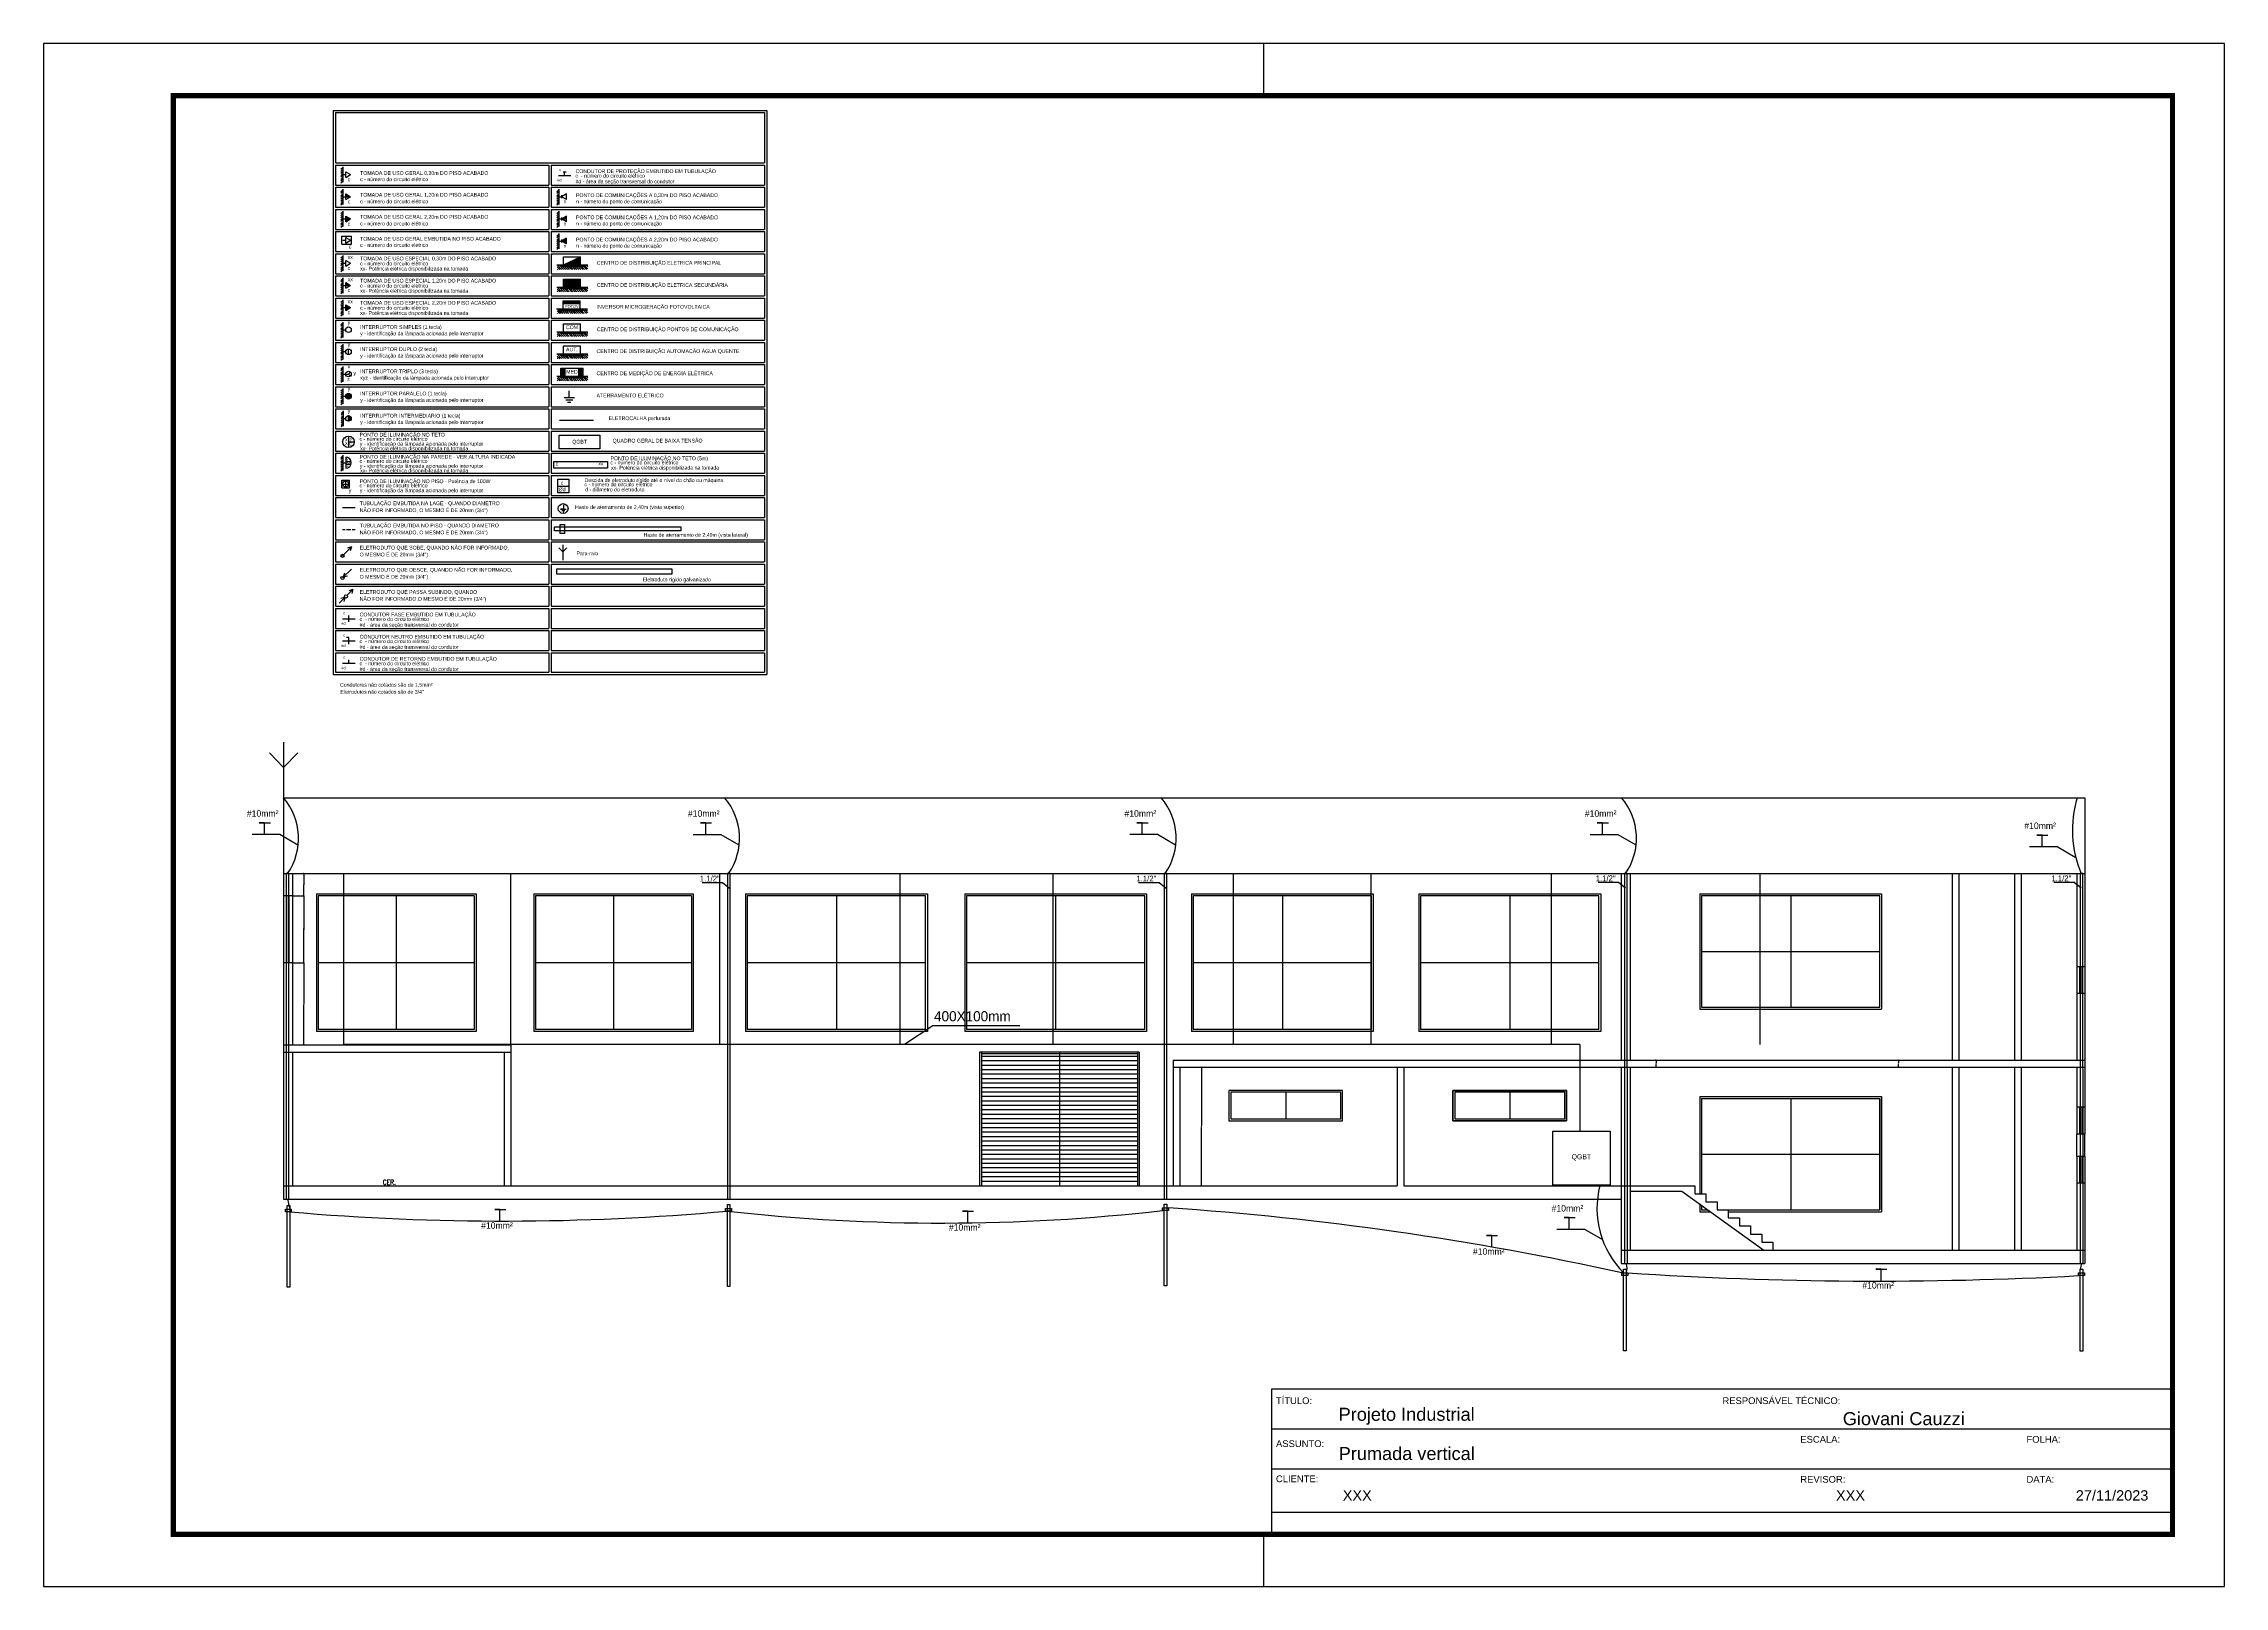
# Model space of a CAD drawing. Extents: x -4780 to 4154, y -1673 to 3208.
# Drawn here: x -399.5 to 20.5, y -488.6 to -191.6 of the extents above; entities that cross this region are included whole.
import ezdxf

# ---------------------------------------------------------------- set-up
doc = ezdxf.new("R2010")
doc.units = 0
doc.header["$MEASUREMENT"] = 0
doc.header["$PDMODE"] = 34
for name, color, linetype in [('ARQ-FOLHA', 7, 'Continuous'), ('COTAS', 5, 'Continuous'), ('eletrico', 3, 'Continuous'), ('ELETROCALHAS', 3, 'TRACKS'), ('ELÉTRICO', 3, 'Continuous'), ('PENA01', 1, 'Continuous'), ('PENA02', 2, 'Continuous'), ('pena06', 4, 'Continuous')]:
    doc.layers.add(name, color=color, linetype=linetype)
doc.layers.add('TEXTO', color=5, linetype='Continuous', lineweight=9)
doc.styles.add('ARIAL', font='txt', dxfattribs={"height": 0.35277})
doc.styles.add('PADRÃO', font='', dxfattribs={"height": 0.2})
doc.styles.add('REGUA80', font='GOTHIC.TTF')
doc.styles.add('ROMANS', font='romand.shx', dxfattribs={"width": 0.8})
doc.styles.add('STYLE1', font='romand.shx', dxfattribs={"width": 0.8})
doc.styles.get('PADRÃO').set_extended_font_data('AvantGarde Bk BT')
doc.linetypes.add('TRACKS', pattern='A,0.15,[130,ltypeshp.shx,S=0.25,R=0,X=0,Y=0],0.15', length=0.3)
doc.dimstyles.new('CORTE100', dxfattribs={"dimtxt": 0.1, "dimasz": 0.04, "dimexe": 0.08, "dimexo": 0.02, "dimgap": 0.05, "dimtad": 0, "dimzin": 4, "dimdsep": 46, "dimtxsty": 'ROMANS', "dimblk1": 'DOT', "dimblk2": 'DOT', "dimsah": 1, "dimcen": 0.09, "dimclrd": 30, "dimclre": 30, "dimclrt": 5, "dimadec": 0, "dimazin": 0, "dimtfac": 1, "dimtofl": 0, "dimtmove": 2, "dimatfit": 3, "dimldrblk": 'DOT', "dimfxl": 1, "dimtolj": 1, "dimtzin": 0, "dimarcsym": 0})

# ---------------------------------------------------------------- blocks, each defined once
blk = doc.blocks.new('DOT')
at = {"layer": 'PENA01', "color": 0, "linetype": 'ByBlock'}
blk.add_line((-0.5, 0), (-1, 0), dxfattribs=at)
at = {"layer": 'PENA01', "color": 0, "linetype": 'ByBlock', "const_width": 0.5}
blk.add_lwpolyline([(-0.25, 0, 1), (0.25, 0, 1)], format="xyb", close=True, dxfattribs=at)
blk = doc.blocks.new('*D529')
at = {"layer": 'COTAS', "color": 30, "linetype": 'Continuous', "lineweight": -2, "transparency": 16777216}
for p, q in [((-42.26, -387.25), (-42.32, -387.25)), ((-42.26, -388.62), (-42.32, -388.62)), ((-42.24, -387.29), (-42.24, -387.77)), ((-42.24, -388.58), (-42.24, -388.1))]:
    blk.add_line(p, q, dxfattribs=at)
at = {"layer": 'DEFPOINTS', "color": 0, "linetype": 'Continuous', "transparency": 16777216}
for p in [(-42.24, -387.25), (-42.24, -387.25), (-42.24, -388.62)]:
    blk.add_point(p, dxfattribs=at)
at = {"layer": 'COTAS', "color": 30, "linetype": 'Continuous', "lineweight": -2, "transparency": 16777216, "xscale": 0.04, "yscale": 0.04, "zscale": 0.04}
for p, rotation in [((-42.24, -387.25), 90), ((-42.24, -388.62), 270)]:
    blk.add_blockref('DOT', p, dxfattribs=dict(at, rotation=rotation))
at = {"layer": 'COTAS', "color": 5, "linetype": 'Continuous', "transparency": 16777216, "insert": (-42.24, -387.94), "char_height": 0.1, "attachment_point": 5, "rotation": 90, "style": 'ROMANS'}
blk.add_mtext('\\A1;1.37', dxfattribs=at)
blk = doc.blocks.new('*D533')
at = {"layer": 'COTAS', "color": 30, "linetype": 'Continuous', "lineweight": -2, "transparency": 16777216}
for p, q in [((-88.93, -387.25), (-88.99, -387.25)), ((-88.93, -388.62), (-88.99, -388.62)), ((-88.91, -387.29), (-88.91, -387.77)), ((-88.91, -388.58), (-88.91, -388.1))]:
    blk.add_line(p, q, dxfattribs=at)
at = {"layer": 'DEFPOINTS', "color": 0, "linetype": 'Continuous', "transparency": 16777216}
for p in [(-88.91, -387.25), (-88.91, -387.25), (-88.91, -388.62)]:
    blk.add_point(p, dxfattribs=at)
at = {"layer": 'COTAS', "color": 30, "linetype": 'Continuous', "lineweight": -2, "transparency": 16777216, "xscale": 0.04, "yscale": 0.04, "zscale": 0.04}
for p, rotation in [((-88.91, -387.25), 90), ((-88.91, -388.62), 270)]:
    blk.add_blockref('DOT', p, dxfattribs=dict(at, rotation=rotation))
at = {"layer": 'COTAS', "color": 5, "linetype": 'Continuous', "transparency": 16777216, "insert": (-88.91, -387.94), "char_height": 0.1, "attachment_point": 5, "rotation": 90, "style": 'ROMANS'}
blk.add_mtext('\\A1;1.37', dxfattribs=at)
blk = doc.blocks.new('*D543')
at = {"layer": 'COTAS', "color": 30, "linetype": 'Continuous', "lineweight": -2, "transparency": 16777216}
for p, q in [((-176.51, -388.62), (-176.57, -388.62)), ((-176.49, -388.66), (-176.49, -399.83)), ((-176.49, -411.43), (-176.49, -400.26)), ((-176.51, -411.47), (-176.57, -411.47))]:
    blk.add_line(p, q, dxfattribs=at)
at = {"layer": 'DEFPOINTS', "color": 0, "linetype": 'Continuous', "transparency": 16777216}
for p in [(-176.49, -388.62), (-176.49, -411.47), (-176.49, -411.47)]:
    blk.add_point(p, dxfattribs=at)
at = {"layer": 'COTAS', "color": 30, "linetype": 'Continuous', "lineweight": -2, "transparency": 16777216, "xscale": 0.04, "yscale": 0.04, "zscale": 0.04}
for p, rotation in [((-176.49, -388.62), 90), ((-176.49, -411.47), 270)]:
    blk.add_blockref('DOT', p, dxfattribs=dict(at, rotation=rotation))
at = {"layer": 'COTAS', "color": 5, "linetype": 'Continuous', "transparency": 16777216, "insert": (-176.49, -400.04), "char_height": 0.1, "attachment_point": 5, "rotation": 90, "style": 'ROMANS'}
blk.add_mtext('\\A1;22.84', dxfattribs=at)
blk = doc.blocks.new('*D510')
at = {"layer": 'COTAS', "color": 30, "linetype": 'Continuous', "lineweight": -2, "transparency": 16777216}
for p, q in [((-351.52, -368.53), (-349.25, -368.53)), ((-349.33, -368.57), (-349.33, -376.22)), ((-349.33, -384.29), (-349.33, -376.63)), ((-351.52, -384.33), (-349.25, -384.33))]:
    blk.add_line(p, q, dxfattribs=at)
at = {"layer": 'DEFPOINTS', "color": 0, "linetype": 'Continuous', "transparency": 16777216}
for p in [(-351.54, -368.53), (-351.54, -384.33), (-349.33, -384.33)]:
    blk.add_point(p, dxfattribs=at)
at = {"layer": 'COTAS', "color": 30, "linetype": 'Continuous', "lineweight": -2, "transparency": 16777216, "xscale": 0.04, "yscale": 0.04, "zscale": 0.04}
for p, rotation in [((-349.33, -368.53), 90), ((-349.33, -384.33), 270)]:
    blk.add_blockref('DOT', p, dxfattribs=dict(at, rotation=rotation))
at = {"layer": 'COTAS', "color": 5, "linetype": 'Continuous', "transparency": 16777216, "insert": (-349.33, -376.43), "char_height": 0.1, "attachment_point": 5, "rotation": 90, "style": 'ROMANS'}
blk.add_mtext('\\A1;15.80', dxfattribs=at)
blk = doc.blocks.new('*D511')
at = {"layer": 'COTAS', "color": 30, "linetype": 'Continuous', "lineweight": -2, "transparency": 16777216}
for p, q in [((-351.52, -355.65), (-349.25, -355.65)), ((-349.33, -355.69), (-349.33, -361.88)), ((-349.33, -368.49), (-349.33, -362.29)), ((-351.52, -368.53), (-349.25, -368.53))]:
    blk.add_line(p, q, dxfattribs=at)
at = {"layer": 'DEFPOINTS', "color": 0, "linetype": 'Continuous', "transparency": 16777216}
for p in [(-351.54, -355.65), (-351.54, -368.53), (-349.33, -368.53)]:
    blk.add_point(p, dxfattribs=at)
at = {"layer": 'COTAS', "color": 30, "linetype": 'Continuous', "lineweight": -2, "transparency": 16777216, "xscale": 0.04, "yscale": 0.04, "zscale": 0.04}
for p, rotation in [((-349.33, -355.65), 90), ((-349.33, -368.53), 270)]:
    blk.add_blockref('DOT', p, dxfattribs=dict(at, rotation=rotation))
at = {"layer": 'COTAS', "color": 5, "linetype": 'Continuous', "transparency": 16777216, "insert": (-349.33, -362.09), "char_height": 0.1, "attachment_point": 5, "rotation": 90, "style": 'ROMANS'}
blk.add_mtext('\\A1;12.88', dxfattribs=at)
blk = doc.blocks.new('*D512')
at = {"layer": 'COTAS', "color": 30, "linetype": 'Continuous', "lineweight": -2, "transparency": 16777216}
for p, q in [((-349.35, -351.35), (-349.41, -351.35)), ((-349.33, -351.39), (-349.33, -353.33)), ((-349.35, -355.65), (-349.41, -355.65)), ((-349.33, -355.61), (-349.33, -353.67))]:
    blk.add_line(p, q, dxfattribs=at)
at = {"layer": 'DEFPOINTS', "color": 0, "linetype": 'Continuous', "transparency": 16777216}
for p in [(-349.33, -351.35), (-349.33, -351.35), (-349.33, -355.65)]:
    blk.add_point(p, dxfattribs=at)
at = {"layer": 'COTAS', "color": 30, "linetype": 'Continuous', "lineweight": -2, "transparency": 16777216, "xscale": 0.04, "yscale": 0.04, "zscale": 0.04}
for p, rotation in [((-349.33, -351.35), 90), ((-349.33, -355.65), 270)]:
    blk.add_blockref('DOT', p, dxfattribs=dict(at, rotation=rotation))
at = {"layer": 'COTAS', "color": 5, "linetype": 'Continuous', "transparency": 16777216, "insert": (-349.33, -353.5), "char_height": 0.1, "attachment_point": 5, "rotation": 90, "style": 'ROMANS'}
blk.add_mtext('\\A1;4.29', dxfattribs=at)
blk = doc.blocks.new('FOLHA A3')
at = {"layer": 'ARQ-FOLHA'}
for p, q in [((420, 0), (0, 0)), ((0, 0), (0, -297)), ((235, -10), (235, 0)), ((420, -297), (420, 0)), ((235, -297), (235, -287)), ((0, -297), (420, -297))]:
    blk.add_line(p, q, dxfattribs=at)
at = {"layer": 'ARQ-FOLHA', "const_width": 1}
blk.add_lwpolyline([(410, -10), (25, -10), (25, -287), (410, -287), (410, -10)], dxfattribs=at)
blk = doc.blocks.new('folha Legenda')
at = {"layer": 'eletrico'}
for p, q in [((2333.451, 933.488), (2333.451, 910.966)), ((2333.451, 933.488), (2350.776, 933.488)), ((2333.538, 933.401), (2350.676, 933.401)), ((2333.538, 933.401), (2333.538, 931.393)), ((2350.676, 933.401), (2350.676, 931.393)), ((2350.776, 933.488), (2350.776, 910.966)), ((2333.538, 931.393), (2350.676, 931.393)), ((2333.538, 931.307), (2333.538, 930.508)), ((2333.538, 931.307), (2342.061, 931.307)), ((2342.061, 931.307), (2342.061, 930.508)), ((2342.161, 931.307), (2350.676, 931.307)), ((2342.161, 931.307), (2342.161, 930.508)), ((2350.676, 931.307), (2350.676, 930.508)), ((2333.538, 930.508), (2342.061, 930.508)), ((2333.538, 930.422), (2342.061, 930.422)), ((2333.538, 930.422), (2333.538, 929.623)), ((2342.061, 930.422), (2342.061, 929.623)), ((2342.161, 930.508), (2350.676, 930.508)), ((2342.161, 930.422), (2350.676, 930.422)), ((2342.161, 930.422), (2342.161, 929.623)), ((2350.676, 930.422), (2350.676, 929.623)), ((2333.538, 929.623), (2342.061, 929.623)), ((2333.538, 929.537), (2342.061, 929.537)), ((2333.538, 929.537), (2333.538, 928.738)), ((2342.061, 929.537), (2342.061, 928.738)), ((2342.161, 929.623), (2350.676, 929.623)), ((2342.161, 929.537), (2350.676, 929.537)), ((2342.161, 929.537), (2342.161, 928.738)), ((2350.676, 929.537), (2350.676, 928.738)), ((2333.538, 928.738), (2342.061, 928.738)), ((2333.538, 928.651), (2342.061, 928.651)), ((2333.538, 928.651), (2333.538, 927.853)), ((2342.061, 928.651), (2342.061, 927.853)), ((2342.161, 928.738), (2350.676, 928.738)), ((2342.161, 928.651), (2350.676, 928.651)), ((2342.161, 928.651), (2342.161, 927.853)), ((2350.676, 928.651), (2350.676, 927.853)), ((2333.538, 927.853), (2342.061, 927.853)), ((2342.161, 927.853), (2350.676, 927.853)), ((2333.538, 927.766), (2342.061, 927.766)), ((2333.538, 927.766), (2333.538, 926.967)), ((2333.538, 926.967), (2342.061, 926.967)), ((2342.061, 927.766), (2342.061, 926.967)), ((2342.161, 927.766), (2350.676, 927.766)), ((2342.161, 927.766), (2342.161, 926.967)), ((2342.161, 926.967), (2350.676, 926.967)), ((2350.676, 927.766), (2350.676, 926.967)), ((2333.538, 926.881), (2342.061, 926.881)), ((2333.538, 926.881), (2333.538, 926.082)), ((2333.538, 926.082), (2342.061, 926.082)), ((2342.061, 926.881), (2342.061, 926.082)), ((2342.161, 926.881), (2350.676, 926.881)), ((2342.161, 926.881), (2342.161, 926.082)), ((2342.161, 926.082), (2350.676, 926.082)), ((2350.676, 926.881), (2350.676, 926.082)), ((2333.538, 925.996), (2342.061, 925.996)), ((2333.538, 925.996), (2333.538, 925.197)), ((2333.538, 925.197), (2342.061, 925.197)), ((2342.061, 925.996), (2342.061, 925.197)), ((2342.161, 925.996), (2350.676, 925.996)), ((2342.161, 925.996), (2342.161, 925.197)), ((2342.161, 925.197), (2350.676, 925.197)), ((2350.676, 925.996), (2350.676, 925.197)), ((2333.538, 925.111), (2342.061, 925.111)), ((2333.538, 925.111), (2333.538, 924.312)), ((2333.538, 924.312), (2342.061, 924.312)), ((2342.061, 925.111), (2342.061, 924.312)), ((2342.161, 925.111), (2350.676, 925.111)), ((2342.161, 925.111), (2342.161, 924.312)), ((2342.161, 924.312), (2350.676, 924.312)), ((2350.676, 925.111), (2350.676, 924.312)), ((2333.538, 924.226), (2342.061, 924.226)), ((2333.538, 924.226), (2333.538, 923.427)), ((2333.538, 923.427), (2342.061, 923.427)), ((2342.061, 924.226), (2342.061, 923.427)), ((2342.161, 924.226), (2350.676, 924.226)), ((2342.161, 924.226), (2342.161, 923.427)), ((2342.161, 923.427), (2350.676, 923.427)), ((2350.676, 924.226), (2350.676, 923.427)), ((2333.538, 923.341), (2342.061, 923.341)), ((2333.538, 923.341), (2333.538, 922.542)), ((2342.061, 923.341), (2342.061, 922.542)), ((2342.161, 923.341), (2350.676, 923.341)), ((2342.161, 923.341), (2342.161, 922.542)), ((2350.676, 923.341), (2350.676, 922.542)), ((2333.538, 922.542), (2342.061, 922.542)), ((2333.538, 922.455), (2342.061, 922.455)), ((2333.538, 922.455), (2333.538, 921.657)), ((2342.061, 922.455), (2342.061, 921.657)), ((2342.161, 922.542), (2350.676, 922.542)), ((2342.161, 922.455), (2350.676, 922.455)), ((2342.161, 922.455), (2342.161, 921.657)), ((2350.676, 922.455), (2350.676, 921.657)), ((2333.538, 921.657), (2342.061, 921.657)), ((2333.538, 921.57), (2342.061, 921.57)), ((2333.538, 921.57), (2333.538, 920.771)), ((2342.061, 921.57), (2342.061, 920.771)), ((2342.161, 921.657), (2350.676, 921.657)), ((2342.161, 921.57), (2350.676, 921.57)), ((2342.161, 921.57), (2342.161, 920.771)), ((2350.676, 921.57), (2350.676, 920.771)), ((2333.538, 920.771), (2342.061, 920.771)), ((2333.538, 920.685), (2342.061, 920.685)), ((2333.538, 920.685), (2333.538, 919.886)), ((2342.061, 920.685), (2342.061, 919.886)), ((2342.161, 920.771), (2350.676, 920.771)), ((2342.161, 920.685), (2350.676, 920.685)), ((2342.161, 920.685), (2342.161, 919.886)), ((2350.676, 920.685), (2350.676, 919.886)), ((2333.538, 919.886), (2342.061, 919.886)), ((2333.538, 919.8), (2342.061, 919.8)), ((2333.538, 919.8), (2333.538, 919.001)), ((2342.061, 919.8), (2342.061, 919.001)), ((2342.161, 919.886), (2350.676, 919.886)), ((2342.161, 919.8), (2350.676, 919.8)), ((2342.161, 919.8), (2342.161, 919.001)), ((2350.676, 919.8), (2350.676, 919.001)), ((2333.538, 919.001), (2342.061, 919.001)), ((2333.538, 918.915), (2342.061, 918.915)), ((2333.538, 918.915), (2333.538, 918.116)), ((2342.061, 918.915), (2342.061, 918.116)), ((2342.161, 919.001), (2350.676, 919.001)), ((2342.161, 918.915), (2350.676, 918.915)), ((2342.161, 918.915), (2342.161, 918.116)), ((2350.676, 918.915), (2350.676, 918.116)), ((2333.538, 918.116), (2342.061, 918.116)), ((2333.538, 918.03), (2342.061, 918.03)), ((2333.538, 918.03), (2333.538, 917.231)), ((2342.061, 918.03), (2342.061, 917.231)), ((2342.161, 918.116), (2350.676, 918.116)), ((2342.161, 918.03), (2350.676, 918.03)), ((2342.161, 918.03), (2342.161, 917.231)), ((2350.676, 918.03), (2350.676, 917.231)), ((2333.538, 917.231), (2342.061, 917.231)), ((2333.538, 917.144), (2342.061, 917.144)), ((2333.538, 917.144), (2333.538, 916.346)), ((2342.061, 917.144), (2342.061, 916.346)), ((2342.161, 917.231), (2350.676, 917.231)), ((2342.161, 917.144), (2350.676, 917.144)), ((2342.161, 917.144), (2342.161, 916.346)), ((2350.676, 917.144), (2350.676, 916.346)), ((2333.538, 916.346), (2342.061, 916.346)), ((2333.538, 916.259), (2342.061, 916.259)), ((2333.538, 916.259), (2333.538, 915.461)), ((2342.061, 916.259), (2342.061, 915.461)), ((2342.161, 916.346), (2350.676, 916.346)), ((2342.161, 916.259), (2350.676, 916.259)), ((2342.161, 916.259), (2342.161, 915.461)), ((2350.676, 916.259), (2350.676, 915.461)), ((2333.538, 915.461), (2342.061, 915.461)), ((2333.538, 915.374), (2342.061, 915.374)), ((2333.538, 915.374), (2333.538, 914.575)), ((2342.061, 915.374), (2342.061, 914.575)), ((2342.161, 915.461), (2350.676, 915.461)), ((2342.161, 915.374), (2350.676, 915.374)), ((2342.161, 915.374), (2342.161, 914.575)), ((2350.676, 915.374), (2350.676, 914.575)), ((2333.538, 914.575), (2342.061, 914.575)), ((2333.538, 914.489), (2342.061, 914.489)), ((2333.538, 914.489), (2333.538, 913.69)), ((2342.061, 914.489), (2342.061, 913.69)), ((2342.161, 914.575), (2350.676, 914.575)), ((2342.161, 914.489), (2350.676, 914.489)), ((2342.161, 914.489), (2342.161, 913.69)), ((2350.676, 914.489), (2350.676, 913.69)), ((2333.538, 913.69), (2342.061, 913.69)), ((2333.538, 913.604), (2342.061, 913.604)), ((2333.538, 913.604), (2333.538, 912.805)), ((2342.061, 913.604), (2342.061, 912.805)), ((2342.161, 913.69), (2350.676, 913.69)), ((2342.161, 913.604), (2350.676, 913.604)), ((2342.161, 913.604), (2342.161, 912.805)), ((2350.676, 913.604), (2350.676, 912.805)), ((2333.538, 912.805), (2342.061, 912.805)), ((2333.538, 912.719), (2342.061, 912.719)), ((2333.538, 912.719), (2333.538, 911.92)), ((2342.061, 912.719), (2342.061, 911.92)), ((2342.161, 912.805), (2350.676, 912.805)), ((2342.161, 912.719), (2350.676, 912.719)), ((2342.161, 912.719), (2342.161, 911.92)), ((2350.676, 912.719), (2350.676, 911.92)), ((2333.538, 911.92), (2342.061, 911.92)), ((2333.538, 911.834), (2342.061, 911.834)), ((2333.538, 911.834), (2333.538, 911.052)), ((2342.061, 911.834), (2342.061, 911.052)), ((2342.161, 911.92), (2350.676, 911.92)), ((2342.161, 911.834), (2342.161, 911.052)), ((2342.161, 911.834), (2350.676, 911.834)), ((2342.161, 911.834), (2342.161, 911.052)), ((2350.676, 911.834), (2350.676, 911.052)), ((2333.451, 910.966), (2350.776, 910.966)), ((2333.538, 911.052), (2342.061, 911.052)), ((2342.161, 911.052), (2350.676, 911.052))]:
    blk.add_line(p, q, dxfattribs=at)
blk = doc.blocks.new('parede')
at = {"layer": 'eletrico'}
for p, q in [((2333.834, 931.196), (2333.758, 931.127)), ((2333.834, 931.122), (2333.758, 931.052)), ((2333.834, 931.038), (2333.758, 930.968)), ((2333.834, 930.963), (2333.758, 930.894)), ((2333.834, 930.888), (2333.758, 930.819)), ((2333.834, 930.804), (2333.758, 930.735)), ((2333.834, 930.73), (2333.758, 930.66)), ((2333.834, 930.655), (2333.758, 930.585)), ((2333.834, 931.233), (2333.834, 930.622))]:
    blk.add_line(p, q, dxfattribs=at)
blk = doc.blocks.new('tomada 0.3m')
at = {"layer": 'eletrico'}
for p, q in [((2333.834, 930.928), (2333.947, 930.928)), ((2333.947, 930.815), (2333.947, 931.04)), ((2333.947, 931.04), (2334.141, 930.928)), ((2333.947, 930.815), (2334.141, 930.928))]:
    blk.add_line(p, q, dxfattribs=at)
blk = doc.blocks.new('tomada 1.2m')
at = {"layer": 'eletrico'}
h = blk.add_hatch(color=256, dxfattribs=at)
h.dxf.hatch_style = 1
h.paths.add_polyline_path([(2334.141, 930.043), (2333.947, 930.155), (2333.947, 930.043)])
for p, q in [((2333.834, 930.043), (2334.141, 930.043)), ((2333.947, 929.93), (2333.947, 930.155)), ((2333.947, 930.155), (2334.141, 930.043)), ((2333.947, 929.93), (2334.141, 930.043))]:
    blk.add_line(p, q, dxfattribs=at)
blk = doc.blocks.new('tomada 2.2m')
at = {"layer": 'eletrico'}
h = blk.add_hatch(color=256, dxfattribs=at)
h.dxf.hatch_style = 1
h.paths.add_polyline_path([(2333.947, 929.27), (2333.947, 929.045), (2334.141, 929.157)])
for p, q in [((2333.834, 929.157), (2333.947, 929.157)), ((2333.947, 929.045), (2333.947, 929.27)), ((2333.947, 929.27), (2334.141, 929.157)), ((2333.947, 929.045), (2334.141, 929.157))]:
    blk.add_line(p, q, dxfattribs=at)
blk = doc.blocks.new('interruptor simples')
at = {"layer": 'eletrico'}
blk.add_line((2333.834, 925.617), (2333.947, 925.617), dxfattribs=at)
blk.add_circle((2334.059, 925.617), 0.112, dxfattribs=at)
blk = doc.blocks.new('interruptor paralelo')
at = {"layer": 'eletrico'}
h = blk.add_hatch(color=256, dxfattribs=at)
h.dxf.hatch_style = 1
h.paths.add_polyline_path([(2334.171, 922.961, 1), (2333.947, 922.961, 1)])
blk.add_line((2333.834, 922.961), (2333.947, 922.961), dxfattribs=at)
blk.add_circle((2334.059, 922.961), 0.112, dxfattribs=at)
blk = doc.blocks.new('interruptor intermediario')
at = {"layer": 'eletrico'}
h = blk.add_hatch(color=256, dxfattribs=at)
h.dxf.hatch_style = 1
h.paths.add_polyline_path([(2334.059, 922.189), (2334.059, 921.964, 0.414214), (2334.171, 922.076, 0.414214)])
for p, q in [((2333.834, 922.076), (2333.947, 922.076)), ((2334.059, 921.964), (2334.059, 922.189))]:
    blk.add_line(p, q, dxfattribs=at)
blk.add_circle((2334.059, 922.076), 0.112, dxfattribs=at)
blk = doc.blocks.new('ponto de iluminação no teto')
at = {"layer": 'eletrico'}
for p, q in [((2334.059, 921.365), (2334.059, 920.915)), ((2334.059, 921.14), (2334.284, 921.14))]:
    blk.add_line(p, q, dxfattribs=at)
blk.add_circle((2334.059, 921.14), 0.225, dxfattribs=at)
blk = doc.blocks.new('ponto de iluminação na parede')
at = {"layer": 'eletrico'}
for p, q in [((2333.834, 920.306), (2333.947, 920.306)), ((2333.947, 920.531), (2333.947, 920.081)), ((2333.947, 920.36), (2334.165, 920.36)), ((2333.947, 920.245), (2334.163, 920.245))]:
    blk.add_line(p, q, dxfattribs=at)
blk.add_arc((2333.947, 920.306), 0.225, 270, 90, dxfattribs=at)
blk = doc.blocks.new('eletroduto que sobe')
at = {"layer": 'eletrico'}
for p, q in [((2333.819, 917.473), (2334.174, 917.828)), ((2334.174, 917.828), (2334.014, 917.785)), ((2334.174, 917.828), (2334.131, 917.668))]:
    blk.add_line(p, q, dxfattribs=at)
blk.add_circle((2333.819, 917.473), 0.0643, dxfattribs=at)
blk = doc.blocks.new('eletroduto que desce')
at = {"layer": 'eletrico'}
for p, q in [((2333.819, 916.588), (2334.174, 916.942)), ((2333.864, 916.633), (2333.907, 916.793)), ((2333.864, 916.633), (2334.024, 916.676))]:
    blk.add_line(p, q, dxfattribs=at)
blk.add_circle((2333.819, 916.588), 0.0643, dxfattribs=at)
blk = doc.blocks.new('eletroduto que passa subindo')
at = {"layer": 'eletrico'}
for p, q in [((2333.685, 915.578), (2333.912, 915.805)), ((2333.912, 915.805), (2333.752, 915.762)), ((2333.912, 915.805), (2333.869, 915.645)), ((2334.003, 915.895), (2334.23, 916.122)), ((2334.23, 916.122), (2334.07, 916.08)), ((2334.23, 916.122), (2334.187, 915.963))]:
    blk.add_line(p, q, dxfattribs=at)
blk.add_circle((2333.958, 915.85), 0.0643, dxfattribs=at)
blk = doc.blocks.new('ponto comunicacao 30cm')
at = {"layer": 'eletrico'}
for p, q in [((2342.457, 930.928), (2342.57, 930.928)), ((2342.764, 931.04), (2342.57, 930.928)), ((2342.764, 930.815), (2342.57, 930.928)), ((2342.571, 930.988), (2342.571, 930.868)), ((2342.764, 930.815), (2342.764, 931.04))]:
    blk.add_line(p, q, dxfattribs=at)
blk = doc.blocks.new('ponto comunicacao 120cm')
at = {"layer": 'eletrico'}
h = blk.add_hatch(color=256, dxfattribs=at)
h.dxf.hatch_style = 1
h.paths.add_polyline_path([(2342.764, 930.155), (2342.571, 930.043), (2342.571, 930.043), (2342.764, 930.043)])
for p, q in [((2342.457, 930.043), (2342.764, 930.043)), ((2342.764, 930.155), (2342.57, 930.043)), ((2342.764, 929.93), (2342.57, 930.043)), ((2342.571, 930.102), (2342.571, 929.983)), ((2342.764, 929.93), (2342.764, 930.155))]:
    blk.add_line(p, q, dxfattribs=at)
blk = doc.blocks.new('ponto comunicacao 220cm')
at = {"layer": 'eletrico'}
h = blk.add_hatch(color=256, dxfattribs=at)
h.dxf.hatch_style = 1
h.paths.add_polyline_path([(2342.764, 929.27), (2342.571, 929.158), (2342.571, 929.157), (2342.764, 929.045)])
for p, q in [((2342.457, 929.157), (2342.57, 929.157)), ((2342.764, 929.27), (2342.57, 929.157)), ((2342.764, 929.045), (2342.57, 929.157)), ((2342.571, 929.217), (2342.571, 929.097)), ((2342.764, 929.045), (2342.764, 929.27))]:
    blk.add_line(p, q, dxfattribs=at)
blk = doc.blocks.new('tomada no piso')
at = {"layer": 'eletrico'}
for p, q in [((2333.789, 928.46), (2334.179, 928.46)), ((2333.789, 928.153), (2333.789, 928.46)), ((2333.789, 928.153), (2334.179, 928.153)), ((2333.834, 928.303), (2333.947, 928.303)), ((2333.947, 928.191), (2333.947, 928.415)), ((2333.947, 928.415), (2334.141, 928.303)), ((2333.947, 928.191), (2334.141, 928.303)), ((2334.179, 928.153), (2334.179, 928.46))]:
    blk.add_line(p, q, dxfattribs=at)
blk = doc.blocks.new('CD eletrica principal')
at = {"layer": 'eletrico'}
h = blk.add_hatch(color=256, dxfattribs=at)
h.dxf.hatch_style = 1
h.paths.add_polyline_path([(2343.237, 928.064), (2343.237, 928.124), (2343.135, 928.124), (2343.135, 928.44), (2342.457, 928.124), (2342.355, 928.124), (2342.355, 928.064)])
for p, q in [((2342.355, 928.124), (2342.457, 928.124)), ((2342.355, 928.064), (2342.355, 928.124)), ((2342.355, 928.064), (2343.237, 928.064)), ((2342.457, 928.44), (2343.135, 928.44)), ((2342.457, 928.124), (2342.457, 928.44)), ((2342.457, 928.124), (2343.135, 928.44)), ((2343.135, 928.124), (2343.135, 928.44)), ((2343.135, 928.124), (2343.237, 928.124)), ((2343.237, 928.064), (2343.237, 928.124))]:
    blk.add_line(p, q, dxfattribs=at)
blk = doc.blocks.new('cd eletrica secundaria')
at = {"layer": 'eletrico'}
h = blk.add_hatch(color=256, dxfattribs=at)
h.dxf.hatch_style = 1
h.paths.add_polyline_path([(2342.457, 927.555), (2342.457, 927.239), (2342.355, 927.239), (2342.355, 927.179), (2343.237, 927.179), (2343.237, 927.239), (2343.135, 927.239), (2343.135, 927.555)])
for p, q in [((2342.355, 927.239), (2342.457, 927.239)), ((2342.355, 927.179), (2342.355, 927.239)), ((2342.355, 927.179), (2343.237, 927.179)), ((2342.457, 927.555), (2343.135, 927.555)), ((2342.457, 927.239), (2342.457, 927.555)), ((2343.135, 927.239), (2343.135, 927.555)), ((2343.135, 927.239), (2343.237, 927.239)), ((2343.237, 927.179), (2343.237, 927.239))]:
    blk.add_line(p, q, dxfattribs=at)
blk = doc.blocks.new('Central de comunicações')
at = {"layer": 'eletrico'}
h = blk.add_hatch(color=256, dxfattribs=at)
h.dxf.hatch_style = 1
h.paths.add_polyline_path([(2342.546, 926.349), (2342.546, 926.289), (2343.428, 926.289), (2343.428, 926.349), (2343.326, 926.349)])
for p, q in [((2342.546, 926.349), (2343.326, 926.349)), ((2342.546, 926.289), (2342.546, 926.349)), ((2342.546, 926.289), (2343.428, 926.289)), ((2342.648, 926.665), (2343.326, 926.665)), ((2342.648, 926.349), (2342.648, 926.665)), ((2343.326, 926.349), (2343.326, 926.665)), ((2343.326, 926.349), (2343.428, 926.349)), ((2343.428, 926.289), (2343.428, 926.349))]:
    blk.add_line(p, q, dxfattribs=at)
at = {"layer": 'eletrico', "style": 'REGUA80'}
blk.add_text('COM.', height=0.15, dxfattribs=at).set_placement((2342.747, 926.453))
blk = doc.blocks.new('Central de automação')
at = {"layer": 'eletrico'}
h = blk.add_hatch(color=256, dxfattribs=at)
h.dxf.hatch_style = 1
h.paths.add_polyline_path([(2342.546, 925.464), (2342.546, 925.404), (2343.428, 925.404), (2343.428, 925.464), (2343.326, 925.464)])
for p, q in [((2342.546, 925.464), (2343.326, 925.464)), ((2342.546, 925.404), (2342.546, 925.464)), ((2342.546, 925.404), (2343.428, 925.404)), ((2342.648, 925.78), (2343.326, 925.78)), ((2342.648, 925.464), (2342.648, 925.78)), ((2343.326, 925.464), (2343.326, 925.78)), ((2343.326, 925.464), (2343.428, 925.464)), ((2343.428, 925.404), (2343.428, 925.464))]:
    blk.add_line(p, q, dxfattribs=at)
at = {"layer": 'eletrico', "style": 'REGUA80'}
blk.add_text('AUT.', height=0.15, dxfattribs=at).set_placement((2342.747, 925.568))
blk = doc.blocks.new('Inversor geração  fotovoltaica')
at = {"layer": 'eletrico'}
h = blk.add_hatch(color=256, dxfattribs=at)
h.dxf.hatch_style = 1
h.paths.add_polyline_path([(2342.546, 926.506), (2342.546, 926.447), (2343.428, 926.447), (2343.428, 926.506), (2343.326, 926.506)])
h = blk.add_hatch(color=256, dxfattribs=at)
h.dxf.hatch_style = 1
h.paths.add_polyline_path([(2342.648, 926.823), (2342.648, 926.716), (2343.326, 926.716), (2343.326, 926.823)])
for p, q in [((2342.377, 926.504), (2342.546, 926.504)), ((2342.4, 926.504), (2342.57, 926.317)), ((2342.4, 926.421), (2342.495, 926.317)), ((2342.4, 926.339), (2342.42, 926.317)), ((2342.475, 926.504), (2342.644, 926.317)), ((2342.546, 926.506), (2343.326, 926.506)), ((2342.546, 926.447), (2342.546, 926.506)), ((2342.546, 926.447), (2343.428, 926.447)), ((2342.61, 926.447), (2342.728, 926.317)), ((2342.648, 926.823), (2343.326, 926.823)), ((2342.648, 926.506), (2342.648, 926.823)), ((2342.648, 926.716), (2343.326, 926.716)), ((2342.685, 926.447), (2342.803, 926.317)), ((2342.76, 926.447), (2342.878, 926.317)), ((2342.844, 926.447), (2342.962, 926.317)), ((2342.919, 926.447), (2343.036, 926.317)), ((2342.994, 926.447), (2343.111, 926.317)), ((2343.063, 926.447), (2343.181, 926.317)), ((2343.138, 926.447), (2343.256, 926.317)), ((2343.222, 926.447), (2343.339, 926.317)), ((2343.296, 926.447), (2343.414, 926.317)), ((2343.326, 926.506), (2343.326, 926.823)), ((2343.326, 926.506), (2343.428, 926.506)), ((2343.371, 926.447), (2343.489, 926.317)), ((2343.428, 926.447), (2343.428, 926.506)), ((2343.428, 926.504), (2343.615, 926.504)), ((2343.428, 926.476), (2343.573, 926.317)), ((2343.478, 926.504), (2343.615, 926.353)), ((2343.553, 926.504), (2343.615, 926.436))]:
    blk.add_line(p, q, dxfattribs=at)
at = {"layer": 'eletrico', "style": 'REGUA80'}
blk.add_text('FOTOV.', height=0.1125, dxfattribs=at).set_placement((2342.732, 926.549))
blk = doc.blocks.new('Centro de medição')
at = {"layer": 'eletrico'}
h = blk.add_hatch(color=256, dxfattribs=at)
h.dxf.hatch_style = 1
h.paths.add_polyline_path([(2342.546, 923.765), (2342.546, 923.705), (2343.428, 923.705), (2343.428, 923.765), (2343.428, 924.081), (2343.257, 924.081), (2343.257, 923.765), (2342.717, 923.765), (2342.717, 924.081), (2342.546, 924.081)])
for p, q in [((2342.546, 924.081), (2343.428, 924.081)), ((2342.546, 923.765), (2342.546, 924.081)), ((2342.546, 923.705), (2342.546, 923.765)), ((2342.546, 923.705), (2343.428, 923.705)), ((2342.717, 923.765), (2342.717, 924.081)), ((2342.717, 923.765), (2343.257, 923.765)), ((2343.257, 923.765), (2343.257, 924.081)), ((2343.428, 923.765), (2343.428, 924.081)), ((2343.428, 923.705), (2343.428, 923.765))]:
    blk.add_line(p, q, dxfattribs=at)
at = {"layer": 'eletrico', "style": 'REGUA80'}
blk.add_text('MED.', height=0.15, dxfattribs=at).set_placement((2342.757, 923.863))
blk = doc.blocks.new('aterramento')
at = {"layer": 'eletrico'}
for p, q in [((2342.67, 922.903), (2343.086, 922.903)), ((2342.741, 922.812), (2343.014, 922.812)), ((2342.812, 922.72), (2342.943, 922.72)), ((2342.878, 922.903), (2342.878, 923.174))]:
    blk.add_line(p, q, dxfattribs=at)
blk = doc.blocks.new('interruptor duplo')
at = {"layer": 'eletrico'}
for p, q in [((2359.466, 923.847), (2359.353, 923.847)), ((2359.578, 923.734), (2359.578, 923.959))]:
    blk.add_line(p, q, dxfattribs=at)
blk.add_circle((2359.578, 923.847), 0.112, dxfattribs=at)
blk = doc.blocks.new('iluminacao de piso')
at = {"layer": 'eletrico'}
for p, q in [((2359.308, 918.723), (2359.615, 918.723)), ((2359.308, 918.417), (2359.308, 918.723)), ((2359.308, 918.57), (2359.615, 918.57)), ((2359.308, 918.417), (2359.615, 918.417)), ((2359.462, 918.723), (2359.462, 918.417)), ((2359.615, 918.417), (2359.615, 918.723))]:
    blk.add_line(p, q, dxfattribs=at)
blk.add_circle((2359.462, 918.57), 0.119, dxfattribs=at)

msp = doc.modelspace()

# ---------------------------------------------------------------- linework, layer by layer
for p, q in [((-341.64, -384.243), (-341.64, -351.351)), ((-309.445, -384.231), (-309.445, -351.339)), ((-269.24, -384.209), (-269.24, -351.317)), ((-234.506, -384.225), (-234.506, -351.333)), ((-205.038, -384.185), (-205.038, -351.293)), ((-170.304, -384.201), (-170.304, -351.309)), ((-143.793, -384.205), (-143.793, -351.313)), ((-109.059, -384.222), (-109.059, -351.33)), ((-68.89, -384.243), (-68.89, -351.351))]:
    msp.add_line(p, q)
at = {"layer": 'ARQ-FOLHA'}
for p, q in [((10.541, -450.623), (-162.959, -450.585)), ((-162.959, -450.585), (-162.959, -478.577)), ((10.563, -458.285), (-162.959, -458.285)), ((10.432, -465.985), (-162.959, -465.985)), ((10.541, -474.388), (-162.959, -474.388))]:
    msp.add_line(p, q, dxfattribs=at)
at = {"layer": 'COTAS', "linetype": 'Continuous'}
for p, q in [((-316.509, -355.619), (-346.566, -355.619)), ((-346.566, -355.619), (-346.566, -381.382)), ((-316.509, -355.619), (-316.509, -381.382)), ((-274.675, -355.619), (-304.732, -355.619)), ((-304.732, -355.619), (-304.732, -381.382)), ((-274.675, -355.619), (-274.675, -381.382)), ((-229.588, -355.619), (-263.94, -355.619)), ((-263.94, -355.619), (-263.94, -381.382)), ((-229.588, -381.382), (-229.588, -355.619)), ((-187.375, -355.619), (-221.726, -355.619)), ((-221.726, -355.619), (-221.726, -381.382)), ((-187.375, -381.382), (-187.375, -355.619)), ((-143.709, -355.619), (-178.06, -355.619)), ((-178.06, -355.619), (-178.06, -381.382)), ((-143.709, -381.382), (-143.709, -355.619)), ((-99.912, -355.619), (-134.263, -355.619)), ((-134.263, -355.619), (-134.263, -381.382)), ((-99.912, -381.382), (-99.912, -355.619)), ((-45.808, -355.619), (-80.159, -355.619)), ((-80.159, -355.619), (-80.159, -377.088)), ((-45.808, -377.088), (-45.808, -355.619)), ((-7.85, -369.214), (-6.304, -369.214)), ((-80.159, -377.088), (-45.808, -377.088)), ((-7.85, -374.367), (-6.304, -374.367)), ((-316.509, -381.382), (-346.566, -381.382)), ((-274.675, -381.382), (-304.732, -381.382)), ((-229.588, -381.382), (-263.94, -381.382)), ((-187.375, -381.382), (-221.726, -381.382)), ((-143.709, -381.382), (-178.06, -381.382)), ((-99.912, -381.382), (-134.263, -381.382)), ((-218.854, -385.703), (-218.854, -411.466)), ((-188.796, -386.046), (-218.854, -386.046)), ((-203.825, -385.703), (-203.825, -411.466)), ((-188.796, -385.703), (-188.796, -411.466)), ((-149.642, -393.432), (-170.841, -393.432)), ((-170.841, -393.432), (-170.841, -398.584)), ((-149.642, -398.584), (-149.642, -393.432)), ((-106.488, -393.432), (-127.687, -393.432)), ((-127.687, -393.432), (-127.687, -398.584)), ((-106.488, -398.584), (-106.488, -393.432)), ((-80.159, -394.634), (-45.808, -394.634)), ((-80.159, -394.634), (-80.159, -413.012)), ((-45.808, -416.104), (-45.808, -394.634)), ((-45.808, -394.634), (-45.808, -416.104)), ((-170.841, -398.584), (-149.642, -398.584)), ((-127.687, -398.584), (-106.488, -398.584)), ((-6.304, -396.352), (-7.85, -396.352)), ((-6.304, -401.504), (-7.85, -401.504)), ((-6.304, -405.798), (-7.85, -405.798)), ((-6.304, -410.951), (-7.85, -410.951)), ((-80.159, -415.209), (-80.159, -416.104)), ((-80.159, -416.104), (-78.917, -416.104)), ((-75.007, -416.104), (-45.808, -416.104))]:
    msp.add_line(p, q, dxfattribs=at)
at = {"layer": 'eletrico'}
for p, q in [((-300.325, -216.934), (-297.905, -216.934)), ((-298.805, -216.314), (-299.425, -216.314)), ((-299.115, -216.934), (-299.115, -216.314)), ((-300.637, -234.181), (-294.67, -234.181)), ((-300.527, -234.181), (-299.709, -235.081)), ((-300.527, -234.578), (-300.07, -235.081)), ((-300.527, -234.975), (-300.431, -235.081)), ((-300.166, -234.181), (-299.348, -235.081)), ((-299.762, -234.181), (-298.944, -235.081)), ((-299.402, -234.181), (-298.583, -235.081)), ((-299.041, -234.181), (-298.223, -235.081)), ((-298.637, -234.181), (-297.819, -235.081)), ((-298.276, -234.181), (-297.458, -235.081)), ((-297.915, -234.181), (-297.097, -235.081)), ((-297.58, -234.181), (-296.762, -235.081)), ((-297.22, -234.181), (-296.402, -235.081)), ((-296.816, -234.181), (-295.998, -235.081)), ((-296.455, -234.181), (-295.637, -235.081)), ((-296.094, -234.181), (-295.276, -235.081)), ((-295.69, -234.181), (-294.872, -235.081)), ((-295.329, -234.181), (-294.67, -234.907)), ((-294.968, -234.181), (-294.67, -234.51)), ((-300.637, -238.449), (-299.824, -238.449)), ((-300.527, -238.449), (-299.709, -239.349)), ((-300.527, -238.846), (-300.07, -239.349)), ((-300.527, -239.243), (-300.431, -239.349)), ((-300.166, -238.449), (-299.348, -239.349)), ((-299.512, -238.724), (-298.944, -239.349)), ((-299.151, -238.724), (-298.583, -239.349)), ((-298.79, -238.724), (-298.223, -239.349)), ((-298.386, -238.724), (-297.819, -239.349)), ((-298.025, -238.724), (-297.458, -239.349)), ((-297.665, -238.724), (-297.097, -239.349)), ((-297.33, -238.724), (-296.762, -239.349)), ((-296.969, -238.724), (-296.402, -239.349)), ((-296.565, -238.724), (-295.998, -239.349)), ((-296.204, -238.724), (-295.637, -239.349)), ((-295.844, -238.724), (-295.276, -239.349)), ((-295.568, -238.449), (-294.67, -238.449)), ((-295.568, -238.583), (-294.872, -239.349)), ((-295.329, -238.449), (-294.67, -239.174)), ((-294.968, -238.449), (-294.67, -238.777)), ((-300.637, -247.056), (-299.824, -247.056)), ((-300.527, -247.056), (-299.709, -247.956)), ((-300.527, -247.453), (-300.07, -247.956)), ((-300.166, -247.056), (-299.348, -247.956)), ((-299.512, -247.332), (-298.944, -247.956)), ((-299.151, -247.332), (-298.583, -247.956)), ((-298.79, -247.332), (-298.223, -247.956)), ((-298.386, -247.332), (-297.819, -247.956)), ((-298.025, -247.332), (-297.458, -247.956)), ((-297.665, -247.332), (-297.097, -247.956)), ((-297.33, -247.332), (-296.762, -247.956)), ((-296.969, -247.332), (-296.402, -247.956)), ((-296.565, -247.332), (-295.998, -247.956)), ((-296.204, -247.332), (-295.637, -247.956)), ((-295.844, -247.332), (-295.276, -247.956)), ((-295.568, -247.056), (-294.67, -247.056)), ((-295.568, -247.19), (-294.872, -247.956)), ((-295.329, -247.056), (-294.67, -247.782)), ((-294.968, -247.056), (-294.67, -247.384)), ((-300.637, -251.323), (-299.824, -251.323)), ((-300.527, -247.85), (-300.431, -247.956)), ((-300.527, -251.323), (-299.709, -252.224)), ((-300.527, -251.721), (-300.07, -252.224)), ((-300.166, -251.323), (-299.348, -252.224)), ((-299.512, -251.599), (-298.944, -252.224)), ((-299.151, -251.599), (-298.583, -252.224)), ((-298.79, -251.599), (-298.223, -252.224)), ((-298.386, -251.599), (-297.819, -252.224)), ((-298.025, -251.599), (-297.458, -252.224)), ((-297.665, -251.599), (-297.097, -252.224)), ((-297.33, -251.599), (-296.762, -252.224)), ((-296.969, -251.599), (-296.402, -252.224)), ((-296.565, -251.599), (-295.998, -252.224)), ((-296.204, -251.599), (-295.637, -252.224)), ((-295.844, -251.599), (-295.276, -252.224)), ((-295.568, -251.323), (-294.67, -251.323)), ((-295.568, -251.458), (-294.872, -252.224)), ((-295.329, -251.323), (-294.67, -252.049)), ((-294.968, -251.323), (-294.67, -251.652)), ((-341.282, -255.183), (-340.741, -255.183)), ((-340.741, -255.183), (-340.361, -254.797)), ((-340.741, -255.183), (-340.361, -255.569)), ((-300.637, -255.591), (-299.824, -255.591)), ((-300.527, -252.118), (-300.431, -252.224)), ((-300.527, -255.591), (-299.709, -256.491)), ((-300.527, -255.988), (-300.07, -256.491)), ((-300.166, -255.591), (-299.348, -256.491)), ((-299.512, -255.867), (-298.944, -256.491)), ((-299.151, -255.867), (-298.583, -256.491)), ((-298.79, -255.867), (-298.223, -256.491)), ((-298.386, -255.867), (-297.819, -256.491)), ((-298.025, -255.867), (-297.458, -256.491)), ((-297.665, -255.867), (-297.097, -256.491)), ((-297.33, -255.867), (-296.762, -256.491)), ((-296.969, -255.867), (-296.402, -256.491)), ((-296.565, -255.867), (-295.998, -256.491)), ((-296.204, -255.867), (-295.637, -256.491)), ((-295.844, -255.867), (-295.276, -256.491)), ((-295.568, -255.591), (-294.67, -255.591)), ((-295.568, -255.725), (-294.872, -256.491)), ((-295.329, -255.591), (-294.67, -256.317)), ((-294.968, -255.591), (-294.67, -255.919)), ((-301.713, -260.326), (-301.68, -260.326)), ((-300.527, -256.385), (-300.431, -256.491)), ((-301.713, -260.921), (-301.68, -260.921)), ((-341.899, -280.863), (-339.479, -280.863)), ((-341.899, -285.13), (-341.39, -285.13)), ((-341.119, -285.13), (-340.319, -285.13)), ((-340.048, -285.13), (-339.479, -285.13)), ((-341.899, -302.285), (-339.479, -302.285)), ((-340.689, -302.904), (-340.689, -301.665)), ((-341.899, -306.552), (-339.479, -306.552)), ((-340.689, -305.932), (-341.127, -305.932)), ((-340.689, -307.172), (-340.689, -305.932)), ((-340.689, -310.82), (-340.689, -310.2)), ((-341.899, -310.82), (-339.479, -310.82))]:
    msp.add_line(p, q, dxfattribs=at)
at = {"layer": 'ELETROCALHAS'}
for p, q in [((-300.112, -264.076), (-293.536, -264.076)), ((-103.624, -384.243), (-341.64, -384.243)), ((-103.624, -384.243), (-103.624, -400.95))]:
    msp.add_line(p, q, dxfattribs=at)
at = {"layer": 'ELÉTRICO'}
for p, q in [((-300.411, -276.794), (-298.299, -276.794)), ((-299.355, -281.174), (-299.922, -281.174)), ((-299.922, -281.174), (-299.355, -281.174)), ((-299.355, -280.341), (-299.355, -281.174)), ((-299.355, -281.174), (-299.355, -281.174)), ((-299.355, -281.174), (-298.832, -281.174)), ((-299.664, -281.476), (-299.078, -281.476)), ((-299.425, -281.735), (-299.273, -281.735)), ((-300.223, -288.634), (-299.464, -289.404)), ((-299.461, -288.061), (-299.461, -291.032)), ((-299.461, -289.412), (-298.702, -288.624)), ((-353.244, -326.076), (-353.244, -336.751)), ((-355.981, -328.133), (-353.253, -330.902)), ((-353.244, -330.929), (-350.516, -328.1)), ((-359.297, -343.795), (-353.954, -343.795)), ((-353.954, -343.795), (-350.519, -345.796)), ((-274.346, -343.807), (-269.004, -343.807)), ((-269.004, -343.807), (-265.569, -345.809)), ((-190.273, -343.798), (-184.93, -343.798)), ((-184.93, -343.798), (-181.495, -345.799)), ((-101.614, -343.81), (-96.271, -343.81)), ((-96.271, -343.81), (-92.836, -345.811)), ((-16.974, -346.162), (-11.632, -346.162)), ((-11.632, -346.162), (-8.197, -348.164)), ((-268.692, -353.134), (-272.634, -353.134)), ((-267.338, -354.234), (-268.692, -353.134)), ((-184.618, -353.125), (-188.56, -353.125)), ((-183.264, -354.225), (-184.618, -353.125)), ((-96.152, -353.073), (-100.095, -353.073)), ((-94.785, -354.173), (-96.138, -353.072)), ((-8.39, -353.077), (-12.333, -353.077)), ((-7.022, -354.177), (-8.376, -353.076)), ((-233.641, -384.182), (-228.217, -380.61)), ((-228.217, -380.61), (-211.478, -380.61)), ((-108.014, -419.808), (-102.672, -419.808)), ((-102.672, -419.808), (-99.237, -421.809))]:
    msp.add_line(p, q, dxfattribs=at)
at = {"layer": 'ELÉTRICO', "ltscale": 0.015}
for p, q in [((-356.9, -341.578), (-357.913, -341.578)), ((-357.913, -341.578), (-355.78, -341.578)), ((-356.9, -343.795), (-356.9, -341.578)), ((-271.95, -341.59), (-272.963, -341.59)), ((-272.963, -341.59), (-270.83, -341.59)), ((-271.95, -343.807), (-271.95, -341.59)), ((-187.876, -341.581), (-188.889, -341.581)), ((-188.889, -341.581), (-186.756, -341.581)), ((-187.876, -343.798), (-187.876, -341.581)), ((-99.218, -341.593), (-100.23, -341.593)), ((-100.23, -341.593), (-98.097, -341.593)), ((-99.218, -343.81), (-99.218, -341.593)), ((-14.578, -343.945), (-15.591, -343.945)), ((-15.591, -343.945), (-13.458, -343.945)), ((-14.578, -346.162), (-14.578, -343.945)), ((-311.576, -416.003), (-312.589, -416.003)), ((-312.589, -416.003), (-310.456, -416.003)), ((-311.576, -418.22), (-311.576, -416.003)), ((-221.49, -416.363), (-222.503, -416.363)), ((-222.503, -416.363), (-220.37, -416.363)), ((-221.49, -418.58), (-221.49, -416.363)), ((-105.618, -417.591), (-106.631, -417.591)), ((-106.631, -417.591), (-104.498, -417.591)), ((-105.618, -419.808), (-105.618, -417.591)), ((-120.553, -421.014), (-121.566, -421.014)), ((-121.566, -421.014), (-119.433, -421.014)), ((-120.553, -423.231), (-120.553, -421.014)), ((-45.568, -427.512), (-46.58, -427.512)), ((-46.58, -427.512), (-44.448, -427.512)), ((-45.568, -429.729), (-45.568, -427.512))]:
    msp.add_line(p, q, dxfattribs=at)
at = {"layer": 'ELÉTRICO'}
for points in [[(-300.153, -266.971), (-292.312, -266.971), (-292.312, -269.577), (-300.153, -269.577)], [(-301.213, -272.016), (-290.876, -272.016), (-290.876, -273.277), (-301.213, -273.277)], [(-300.411, -275.434), (-298.299, -275.434), (-298.299, -278.078), (-300.411, -278.078)], [(-301.078, -285.383), (-301.078, -284.626), (-276.727, -284.626), (-276.727, -285.383)], [(-299.952, -285.904), (-299.952, -284.148), (-299.145, -284.148), (-299.145, -285.904)], [(-300.646, -292.687), (-278.482, -292.687), (-278.482, -293.715), (-300.646, -293.715)], [(-352.758, -414.043), (-352.233, -414.043), (-352.233, -351.369), (-352.758, -351.37)], [(-267.739, -414.029), (-267.215, -414.029), (-267.215, -351.356), (-267.739, -351.356)], [(-183.665, -414.02), (-183.141, -414.02), (-183.141, -351.346), (-183.665, -351.347)], [(-94.965, -426.409), (-94.441, -426.409), (-94.482, -351.358), (-95.006, -351.359)], [(-7.203, -426.414), (-6.678, -426.413), (-6.72, -351.363), (-7.244, -351.363)], [(-108.778, -411.366), (-108.778, -400.95), (-97.755, -400.95), (-97.755, -411.366)], [(-352.557, -415.227), (-352.067, -415.227), (-352.067, -430.981), (-352.557, -430.981)], [(-267.771, -415.08), (-267.281, -415.08), (-267.281, -430.835), (-267.771, -430.835)], [(-183.97, -415.71), (-182.834, -415.71), (-182.834, -416.232), (-183.97, -416.232)], [(-183.633, -414.982), (-183.143, -414.982), (-183.143, -430.736), (-183.633, -430.736)], [(-352.894, -415.955), (-351.758, -415.955), (-351.758, -416.477), (-352.894, -416.477)], [(-268.108, -415.808), (-266.972, -415.808), (-266.972, -416.331), (-268.108, -416.331)], [(-95.506, -428.231), (-94.37, -428.231), (-94.37, -428.753), (-95.506, -428.753)], [(-95.169, -427.503), (-94.679, -427.503), (-94.679, -443.257), (-95.169, -443.257)], [(-7.56, -428.238), (-6.424, -428.238), (-6.424, -428.761), (-7.56, -428.761)], [(-7.223, -427.51), (-6.733, -427.51), (-6.733, -443.265), (-7.223, -443.265)]]:
    msp.add_lwpolyline(points, close=True, dxfattribs=at)
msp.add_circle((-299.401, -281.075), 0.938, dxfattribs=at)
for centre, radius, start, end in [((-362.396, -344.56), 12.023, 325.60491, 40.49856), ((-277.446, -344.572), 12.023, 325.60491, 40.49856), ((-193.372, -344.562), 12.023, 325.60491, 40.49856), ((-104.713, -344.575), 12.023, 325.60491, 40.49856), ((12.935, -342.985), 21.655, 163.3231, 202.78036), ((-82.612, -415.788), 17.677, 165.54935, 224.73941), ((-261.478, -394.817), 93.022, 191.92795, 193.13452), ((-222.781, -1005.102), 590.744, 77.558126, 86.122631), ((-310.755, 64.604), 482.852, 265.09193, 275.10735), ((-226.309, -44.553), 374.082, 263.63651, 276.49865), ((-96.384, -427.342), 1.923, 332.47189, 29.04085), ((-46.534, 297.513), 727.319, 266.228947, 273.071696), ((2.112, -429.37), 9.519, 161.72273, 168.73368)]:
    msp.add_arc(centre, radius, start, end, dxfattribs=at)
at = {"layer": 'PENA01'}
for p, q in [((-351.536, -355.645), (-353.254, -355.645)), ((-353.254, -355.645), (-353.254, -368.527)), ((-351.536, -355.645), (-351.536, -368.527)), ((-346.91, -355.275), (-316.165, -355.275)), ((-346.91, -355.275), (-346.91, -381.726)), ((-331.537, -355.619), (-331.537, -381.382)), ((-316.165, -355.275), (-316.165, -381.726)), ((-305.076, -355.275), (-274.331, -355.275)), ((-305.076, -355.275), (-305.076, -381.726)), ((-289.704, -355.619), (-289.704, -381.382)), ((-274.331, -355.275), (-274.331, -381.726)), ((-264.283, -355.275), (-229.245, -355.275)), ((-264.283, -355.275), (-264.283, -381.726)), ((-246.764, -355.619), (-246.764, -381.382)), ((-229.245, -355.275), (-229.245, -381.726)), ((-222.07, -355.275), (-187.031, -355.275)), ((-222.07, -355.275), (-222.07, -381.726)), ((-204.55, -355.619), (-204.55, -381.382)), ((-187.031, -355.275), (-187.031, -381.726)), ((-178.404, -355.275), (-143.365, -355.275)), ((-178.404, -355.275), (-178.404, -381.726)), ((-160.885, -355.619), (-160.885, -381.382)), ((-143.365, -355.275), (-143.365, -381.726)), ((-134.607, -355.275), (-99.568, -355.275)), ((-134.607, -355.275), (-134.607, -381.726)), ((-117.087, -355.619), (-117.087, -381.382)), ((-99.568, -355.275), (-99.568, -381.726)), ((-80.503, -355.275), (-45.464, -355.275)), ((-80.503, -355.275), (-80.503, -377.432)), ((-62.984, -355.619), (-62.984, -377.088)), ((-45.464, -355.275), (-45.464, -377.432)), ((-351.536, -368.527), (-353.254, -368.527)), ((-346.566, -368.5), (-316.509, -368.5)), ((-304.732, -368.5), (-274.675, -368.5)), ((-263.94, -368.5), (-229.588, -368.5)), ((-221.726, -368.5), (-187.375, -368.5)), ((-178.06, -368.5), (-143.709, -368.5)), ((-134.263, -368.5), (-99.912, -368.5)), ((-80.159, -366.353), (-45.808, -366.353)), ((-7.85, -369.214), (-7.85, -374.367)), ((-6.304, -369.214), (-6.304, -374.367)), ((-80.503, -377.432), (-45.464, -377.432)), ((-316.165, -381.726), (-346.91, -381.726)), ((-274.331, -381.726), (-305.076, -381.726)), ((-229.245, -381.726), (-264.283, -381.726)), ((-187.031, -381.726), (-222.07, -381.726)), ((-143.365, -381.726), (-178.404, -381.726)), ((-99.568, -381.726), (-134.607, -381.726)), ((-188.453, -385.703), (-219.197, -385.703)), ((-219.197, -385.703), (-219.197, -411.466)), ((-188.453, -385.703), (-188.453, -411.466)), ((-188.796, -386.561), (-218.854, -386.561)), ((-188.796, -387.42), (-218.854, -387.42)), ((-188.796, -388.279), (-218.854, -388.279)), ((-188.796, -388.279), (-218.854, -388.279)), ((-188.796, -389.138), (-218.854, -389.138)), ((-188.796, -389.997), (-218.854, -389.997)), ((-188.796, -389.997), (-218.854, -389.997)), ((-188.796, -390.855), (-218.854, -390.855)), ((-188.796, -391.714), (-218.854, -391.714)), ((-188.796, -392.573), (-218.854, -392.573)), ((-188.796, -393.432), (-218.854, -393.432)), ((-188.796, -394.291), (-218.854, -394.291)), ((-149.298, -393.088), (-171.184, -393.088)), ((-171.184, -393.088), (-171.184, -398.928)), ((-160.241, -393.432), (-160.241, -398.584)), ((-149.298, -398.928), (-149.298, -393.088)), ((-106.144, -393.088), (-128.03, -393.088)), ((-128.03, -393.088), (-128.03, -398.928)), ((-117.087, -393.432), (-117.087, -398.584)), ((-106.144, -398.928), (-106.144, -393.088)), ((-80.503, -394.291), (-45.464, -394.291)), ((-80.503, -394.291), (-80.503, -413.012)), ((-62.984, -394.634), (-62.984, -416.104)), ((-45.464, -394.291), (-45.464, -416.447)), ((-188.796, -395.149), (-218.854, -395.149)), ((-188.796, -396.008), (-218.854, -396.008)), ((-188.796, -396.867), (-218.854, -396.867)), ((-188.796, -397.726), (-218.854, -397.726)), ((-188.796, -398.584), (-218.854, -398.584)), ((-171.184, -398.928), (-149.298, -398.928)), ((-128.03, -398.928), (-106.144, -398.928)), ((-7.85, -396.352), (-7.85, -401.504)), ((-6.304, -396.352), (-6.304, -401.504)), ((-188.796, -399.443), (-218.854, -399.443)), ((-188.796, -400.302), (-218.854, -400.302)), ((-188.796, -401.161), (-218.854, -401.161)), ((-188.796, -402.02), (-218.854, -402.02)), ((-188.796, -402.878), (-218.854, -402.878)), ((-188.796, -403.737), (-218.854, -403.737)), ((-188.796, -404.596), (-218.854, -404.596)), ((-188.796, -405.455), (-218.854, -405.455)), ((-188.796, -406.314), (-218.854, -406.314)), ((-188.796, -407.172), (-218.854, -407.172)), ((-80.159, -405.369), (-45.808, -405.369)), ((-7.85, -405.798), (-7.85, -410.951)), ((-6.304, -405.798), (-6.304, -410.951)), ((-188.796, -408.031), (-218.854, -408.031)), ((-188.796, -408.89), (-218.854, -408.89)), ((-188.796, -409.749), (-218.854, -409.749)), ((-188.796, -410.608), (-218.854, -410.608)), ((-80.503, -414.962), (-80.503, -416.447)), ((-80.503, -416.447), (-78.44, -416.447)), ((-75.007, -416.447), (-45.464, -416.447))]:
    msp.add_line(p, q, dxfattribs=at)
msp.add_lwpolyline([(-128.03, -393.088), (-106.144, -393.088), (-106.144, -398.928), (-128.03, -398.928)], close=True, dxfattribs=at)
at = {"layer": 'PENA02'}
for p, q in [((-352.624, -368.527), (-352.624, -355.645)), ((-352.195, -368.527), (-352.195, -355.645)), ((-7.306, -374.367), (-7.306, -369.214)), ((-6.877, -374.367), (-6.877, -369.214)), ((-7.306, -401.504), (-7.306, -396.352)), ((-6.877, -401.504), (-6.877, -396.352)), ((-7.306, -410.951), (-7.306, -405.798)), ((-6.877, -410.951), (-6.877, -405.798))]:
    msp.add_line(p, q, dxfattribs=at)
at = {"layer": 'pena06'}
for p, q in [((-353.254, -336.752), (-353.254, -355.645)), ((-353.254, -336.752), (-6.304, -336.752)), ((-6.304, -336.752), (-6.304, -369.214)), ((-353.254, -351.351), (-6.304, -351.351)), ((-351.536, -351.351), (-351.536, -355.645)), ((-95.618, -351.351), (-95.618, -387.248)), ((-93.9, -351.351), (-93.9, -387.248)), ((-31.896, -351.351), (-31.896, -387.248)), ((-30.607, -351.351), (-30.607, -387.248)), ((-19.873, -351.351), (-19.873, -387.248)), ((-18.584, -351.351), (-18.584, -387.248)), ((-7.85, -351.351), (-7.85, -369.214)), ((-353.254, -368.527), (-353.254, -385.703)), ((-351.536, -368.527), (-351.536, -384.329)), ((-7.85, -374.367), (-7.85, -387.248)), ((-6.304, -374.367), (-6.304, -396.352)), ((-353.254, -384.329), (-309.456, -384.329)), ((-353.254, -385.703), (-309.456, -385.703)), ((-353.254, -385.703), (-353.254, -414.043)), ((-351.536, -385.703), (-351.536, -411.466)), ((-310.744, -385.703), (-310.744, -411.466)), ((-309.456, -384.329), (-309.456, -411.466)), ((-181.926, -387.248), (-6.304, -387.248)), ((-181.926, -387.248), (-181.926, -411.466)), ((-181.926, -388.623), (-137.484, -388.623)), ((-180.638, -388.623), (-180.638, -411.466)), ((-138.772, -388.623), (-138.772, -411.466)), ((-137.484, -388.623), (-137.484, -411.466)), ((-137.484, -388.623), (-6.304, -388.623)), ((-95.618, -388.623), (-95.618, -426.409)), ((-93.9, -388.623), (-93.9, -423.833)), ((-31.896, -388.623), (-31.896, -423.833)), ((-30.607, -388.623), (-30.607, -423.833)), ((-19.873, -388.623), (-19.873, -423.833)), ((-18.584, -388.623), (-18.584, -423.833)), ((-7.85, -388.623), (-7.85, -396.352)), ((-7.85, -405.798), (-7.85, -401.504)), ((-6.304, -405.798), (-6.304, -401.504)), ((-353.254, -411.466), (-138.772, -411.466)), ((-137.484, -411.466), (-93.9, -411.466)), ((-93.9, -411.466), (-81.448, -411.466)), ((-81.448, -411.466), (-81.448, -413.012)), ((-7.85, -410.951), (-7.85, -423.833)), ((-6.304, -410.951), (-6.304, -426.409)), ((-353.254, -414.043), (-95.618, -414.043)), ((-93.9, -412.497), (-83.927, -412.497)), ((-83.927, -412.497), (-68.183, -423.833)), ((-81.448, -413.012), (-79.301, -413.012)), ((-79.301, -413.012), (-79.301, -414.558)), ((-79.301, -414.558), (-77.154, -414.558)), ((-77.154, -414.558), (-77.154, -416.104)), ((-77.154, -416.104), (-75.007, -416.104)), ((-75.007, -416.104), (-75.007, -417.65)), ((-75.007, -417.65), (-72.86, -417.65)), ((-72.86, -417.65), (-72.86, -419.195)), ((-72.86, -419.195), (-70.713, -419.195)), ((-70.713, -419.195), (-70.713, -420.741)), ((-95.618, -423.833), (-6.304, -423.833)), ((-70.713, -420.741), (-68.566, -420.741)), ((-68.566, -420.741), (-68.566, -422.287)), ((-68.566, -422.287), (-66.419, -422.287)), ((-66.419, -422.287), (-66.419, -423.833)), ((-95.618, -426.409), (-6.304, -426.409))]:
    msp.add_line(p, q, dxfattribs=at)

# ---------------------------------------------------------------- block references
at = {"layer": 'ARQ-FOLHA'}
msp.add_blockref('FOLHA A3', (-399.459, -191.577), dxfattribs=at)
at = {"layer": 'eletrico', "xscale": 4.821236988904328, "yscale": 4.821236988904328, "zscale": 4.821236988904328}
for name, p in [('folha Legenda', (-11593.792, -4704.999)), ('parede', (-11593.792, -4704.999)), ('tomada 0.3m', (-11593.792, -4704.999)), ('parede', (-11593.792, -4709.266)), ('tomada 1.2m', (-11593.792, -4704.999)), ('parede', (-11552.218, -4709.266)), ('ponto comunicacao 30cm', (-11593.792, -4709.266)), ('parede', (-11593.792, -4713.534)), ('tomada 2.2m', (-11593.792, -4704.999)), ('parede', (-11552.218, -4713.534)), ('ponto comunicacao 120cm', (-11593.792, -4709.266)), ('tomada no piso', (-11593.792, -4704.999)), ('parede', (-11552.218, -4717.801)), ('ponto comunicacao 220cm', (-11593.792, -4709.266)), ('parede', (-11593.792, -4722.069)), ('tomada 0.3m', (-11593.792, -4722.069)), ('CD eletrica principal', (-11592.871, -4708.872)), ('parede', (-11593.792, -4726.336)), ('tomada 1.2m', (-11593.792, -4722.069)), ('cd eletrica secundaria', (-11592.871, -4708.872)), ('parede', (-11593.792, -4730.604)), ('tomada 2.2m', (-11593.792, -4722.069)), ('Inversor geração  fotovoltaica', (-11593.847, -4709.542)), ('parede', (-11593.792, -4734.871)), ('interruptor simples', (-11593.792, -4709.266)), ('Central de comunicações', (-11593.792, -4713.19)), ('parede', (-11593.792, -4739.139)), ('interruptor duplo', (-11716.824, -4704.999)), ('Central de automação', (-11593.792, -4713.19)), ('parede', (-11593.792, -4743.406)), ('interruptor simples', (-11593.792, -4717.801)), ('Centro de medição', (-11593.792, -4709.266)), ('parede', (-11593.792, -4747.674)), ('interruptor paralelo', (-11593.792, -4709.266)), ('aterramento', (-11593.792, -4709.266)), ('parede', (-11593.755, -4751.941)), ('interruptor intermediario', (-11593.792, -4709.266)), ('ponto de iluminação no teto', (-11593.792, -4709.266)), ('parede', (-11593.792, -4760.476)), ('ponto de iluminação na parede', (-11593.792, -4709.266)), ('iluminacao de piso', (-11716.824, -4704.999)), ('eletroduto que sobe', (-11593.792, -4713.534)), ('eletroduto que desce', (-11593.792, -4713.534)), ('eletroduto que passa subindo', (-11593.792, -4713.534))]:
    msp.add_blockref(name, p, dxfattribs=at)

# ---------------------------------------------------------------- texts
at = {"layer": 'ARQ-FOLHA', "style": 'ARIAL'}
for s, height, p in [('TÍTULO:', 1.3, (-162.126, -453.485)), ('RESPONSÁVEL TÉCNICO:', 1.3, (-76.126, -453.485)), ('Projeto Industrial', 2.5, (-150.048, -456.7)), ('Giovani Cauzzi', 2.5, (-52.948, -457.54)), ('ASSUNTO:', 1.3, (-162.109, -461.758)), ('Prumada vertical', 2.5, (-150.032, -464.252)), ('ESCALA:', 1.3, (-61.13, -460.914)), ('FOLHA:', 1.3, (-17.571, -460.914)), ('CLIENTE:', 1.3, (-162.126, -468.523)), ('XXX', 2, (-149.255, -472.067)), ('REVISOR:', 1.3, (-61.13, -468.614)), ('XXX', 2, (-54.263, -472.067)), ('DATA:', 1.3, (-17.571, -468.614)), ('27/11/2023', 2, (-8.081, -472.067))]:
    msp.add_text(s, height=height, dxfattribs=at).set_placement(p)
at = {"layer": 'eletrico', "style": 'REGUA80'}
for s, height, p in [('c', 0.723, (-340.898, -218.076)), ('TOMADA DE USO GERAL 0,30m DO PISO ACABADO', 0.72319, (-338.495, -216.849)), ('c - número do circuito elétrico', 0.72319, (-338.495, -218.05)), ('#d', 0.5424, (-300.558, -218.118)), ('c', 0.542, (-300.163, -216.124)), ('#d - área da seção transversal do condutor', 0.72319, (-297.013, -218.474)), ('c  - número do circuito elétrico', 0.72319, (-297.039, -217.371)), ('CONDUTOR DE PROTEÇÃO EMBUTIDO EM TUBULAÇÃO', 0.72319, (-297.013, -216.497)), ('c', 0.723, (-340.898, -222.344)), ('TOMADA DE USO GERAL 1,20m DO PISO ACABADO', 0.72319, (-338.495, -221.027)), ('c - número do circuito elétrico', 0.72319, (-338.495, -222.317)), ('n', 0.723, (-299.325, -222.344)), ('n - número do ponto de comunicação', 0.72319, (-296.922, -222.317)), ('PONTO DE COMUNICAÇÕES A 0,30m DO PISO ACABADO', 0.72319, (-296.922, -221.117)), ('c', 0.723, (-340.898, -226.611)), ('TOMADA DE USO GERAL 2,20m DO PISO ACABADO', 0.72319, (-338.495, -225.295)), ('c - número do circuito elétrico', 0.72319, (-338.495, -226.585)), ('n', 0.723, (-299.325, -226.611)), ('n - número do ponto de comunicação', 0.72319, (-296.922, -226.585)), ('PONTO DE COMUNICAÇÕES A 1,20m DO PISO ACABADO', 0.72319, (-296.922, -225.384)), ('c', 0.723, (-340.688, -231.025)), ('TOMADA DE USO GERAL EMBUTIDA NO PISO ACABADO', 0.72319, (-338.495, -229.503)), ('c - número do circuito elétrico', 0.72319, (-338.495, -230.704)), ('n', 0.723, (-299.325, -230.879)), ('n - número do ponto de comunicação', 0.72319, (-296.922, -230.852)), ('PONTO DE COMUNICAÇÕES A 2,20m DO PISO ACABADO', 0.72319, (-296.922, -229.652)), ('xx', 0.7232, (-340.898, -233.039)), ('c', 0.723, (-340.898, -235.146)), ('xx- Potência elétrica disponibilizada na tomada', 0.72319, (-338.495, -235.258)), ('TOMADA DE USO ESPECIAL 0,30m DO PISO ACABADO', 0.72319, (-338.495, -233.3)), ('c - número do circuito elétrico', 0.72319, (-338.495, -234.272)), ('CENTRO DE DISTRIBUIÇÃO ELETRICA PRINCIPAL', 0.72319, (-292.918, -234.133)), ('xx', 0.7232, (-340.898, -237.307)), ('c', 0.723, (-340.898, -239.414)), ('xx- Potência elétrica disponibilizada na tomada', 0.72319, (-338.495, -239.525)), ('TOMADA DE USO ESPECIAL 1,20m DO PISO ACABADO', 0.72319, (-338.495, -237.567)), ('c - número do circuito elétrico', 0.72319, (-338.495, -238.54)), ('CENTRO DE DISTRIBUIÇÃO ELETRICA SECUNDÁRIA', 0.72319, (-292.918, -238.401)), ('xx', 0.7232, (-340.898, -241.574)), ('c', 0.723, (-340.898, -243.681)), ('xx- Potência elétrica disponibilizada na tomada', 0.72319, (-338.495, -243.793)), ('TOMADA DE USO ESPECIAL 2,20m DO PISO ACABADO', 0.72319, (-338.495, -241.835)), ('c - número do circuito elétrico', 0.72319, (-338.495, -242.807)), ('INVERSOR MICROGERAÇÃO FOTOVOLTAICA', 0.72319, (-292.973, -242.6)), ('y', 0.723, (-340.898, -245.58)), ('y - identificação da lâmpada acionada pelo interruptor', 0.72319, (-338.495, -247.739)), ('INTERRUPTOR SIMPLES (1 tecla)', 0.72319, (-338.495, -246.495)), ('CENTRO DE DISTRIBUIÇÃO PONTOS DE COMUNICAÇÃO', 0.72319, (-292.918, -246.936)), ('y', 0.723, (-340.898, -249.847)), ('y - identificação da lâmpada acionada pelo interruptor', 0.72319, (-338.495, -252.007)), ('INTERRUPTOR DUPLO (2 tecla)', 0.72319, (-338.495, -250.762)), ('CENTRO DE DISTRIBUIÇÃO AUTOMAÇÃO ÁGUA QUENTE', 0.72319, (-292.973, -251.135)), ('z', 0.723, (-340.995, -256.485)), ('x', 0.723, (-340.898, -254.115)), ('y', 0.723, (-339.799, -255.345)), ('xyz - identificação da lâmpada acionada pelo interruptor', 0.72319, (-338.495, -256.274)), ('INTERRUPTOR TRIPLO (3 tecla)', 0.72319, (-338.495, -255.03)), ('CENTRO DE MEDIÇÃO DE ENERGIA ELÉTRICA', 0.72319, (-292.973, -255.403)), ('y', 0.723, (-340.898, -258.382)), ('y - identificação da lâmpada acionada pelo interruptor', 0.72319, (-338.495, -260.542)), ('INTERRUPTOR PARALELO (1 tecla)', 0.72319, (-338.495, -259.297)), ('ATERRAMENTO ELÉTRICO', 0.72319, (-292.973, -259.67)), ('y', 0.723, (-340.898, -262.65)), ('y - identificação da lâmpada acionada pelo interruptor', 0.72319, (-338.495, -264.809)), ('INTERRUPTOR INTERMEDIARIO (1 tecla)', 0.72319, (-338.495, -263.565)), ('ELETROCALHA perfurada', 0.72319, (-290.641, -264.06)), ('x', 0.723, (-341.4, -268.147)), ('x', 0.723, (-341.4, -268.821)), ('c', 0.723, (-340.566, -268.95)), ('y', 0.542, (-340.456, -267.924)), ('c - número do circuito elétrico', 0.72319, (-338.613, -268.031)), ('y - identificação da lâmpada acionada pelo interruptor', 0.72319, (-338.561, -268.967)), ('PONTO DE ILUMINAÇÃO NO TETO', 0.72319, (-338.587, -267.22)), ('QGBT', 0.7232, (-297.644, -268.567)), ('QUADRO GERAL DE BAIXA TENSÃO', 0.72319, (-289.87, -268.368)), ('y', 0.542, (-341.12, -271.748)), ('xx', 0.5424, (-341.099, -272.442)), ('c', 0.542, (-341.084, -273.07)), ('c - número do circuito elétrico', 0.72319, (-338.613, -272.299)), ('y - identificação da lâmpada acionada pelo interruptor', 0.72319, (-338.561, -273.235)), ('PONTO DE ILUMINAÇÃO NA PAREDE - VER ALTURA INDICADA', 0.72319, (-338.587, -271.487)), ('xx- Potência elétrica disponibilizada na tomada', 0.72319, (-338.488, -269.861)), ('c', 0.723, (-300.851, -272.795)), ('xx', 0.7232, (-292.624, -272.782)), ('c - número do circuito elétrico', 0.72319, (-290.301, -272.585)), ('PONTO DE ILUMINAÇÃO NO TETO (5m)', 0.72319, (-290.275, -271.773)), ('xx- Potência elétrica disponibilizada na tomada', 0.72319, (-290.176, -273.579)), ('c - número do circuito elétrico', 0.72319, (-338.613, -277.004)), ('y - identificação da lâmpada acionada pelo interruptor', 0.72319, (-338.561, -277.94)), ('PONTO DE ILUMINAÇÃO NO PISO - Potência de 100W', 0.72319, (-338.587, -276.193)), ('xx- Potência elétrica disponibilizada na tomada', 0.72319, (-338.488, -274.129)), ('Ød', 0.7232, (-300.266, -277.761)), ('c', 0.723, (-299.876, -276.474)), ('c - número do circuito elétrico', 0.72319, (-295.305, -276.792)), ('Descida de eletroduto rígido até o nível do chão ou máquina', 0.72319, (-295.279, -275.981)), ('d - diâmetro do eletroduto', 0.72319, (-295.18, -277.787)), ('y', 0.723, (-340.688, -277.967)), ('TUBULAÇÃO EMBUTIDA NA LAGE - QUANDO DIAMETRO', 0.72319, (-338.587, -280.431)), ('NÃO FOR INFORMADO, O MESMO É DE 20mm (3/4")', 0.72319, (-338.587, -281.769)), ('Haste de aterramento de 2,40m (vista superior)', 0.72319, (-297.114, -281.157)), ('TUBULAÇÃO EMBUTIDA NO PISO - QUANDO DIAMETRO', 0.72319, (-338.587, -284.699)), ('NÃO FOR INFORMADO, O MESMO É DE 20mm (3/4")', 0.72319, (-338.587, -286.036)), ('O MESMO É DE 20mm (3/4")', 0.72319, (-338.587, -290.304)), ('ELETRODUTO QUE SOBE, QUANDO NÃO FOR INFORMADO,', 0.72319, (-338.587, -288.966)), ('Para-raio', 0.7232, (-296.823, -290.058)), ('Haste de aterramento de 2,40m (vista lateral)', 0.72319, (-283.906, -286.512)), ('O MESMO É DE 20mm (3/4")', 0.72319, (-338.587, -294.571)), ('ELETRODUTO QUE DESCE, QUANDO NÃO FOR INFORMADO,', 0.72319, (-338.587, -293.234)), ('ELETRODUTO QUE PASSA SUBINDO, QUANDO', 0.72319, (-338.587, -297.501)), ('NÃO FOR INFORMADO,O MESMO É DE 20mm (3/4")', 0.72319, (-338.587, -298.839)), ('Eleltroduto rígido galvanizado', 0.72319, (-284.083, -295.104)), ('c', 0.542, (-341.737, -301.474)), ('c  - número do circuito elétrico', 0.72319, (-338.613, -302.721)), ('CONDUTOR FASE EMBUTIDO EM TUBULAÇÃO', 0.72319, (-338.587, -301.847)), ('#d', 0.5424, (-342.131, -303.469)), ('c', 0.542, (-341.737, -305.741)), ('#d - área da seção transversal do condutor', 0.72319, (-338.587, -303.824)), ('c  - número do circuito elétrico', 0.72319, (-338.613, -306.988)), ('CONDUTOR NEUTRO EMBUTIDO EM TUBULAÇÃO', 0.72319, (-338.587, -306.115)), ('#d', 0.5424, (-342.131, -307.736)), ('c', 0.542, (-341.737, -310.009)), ('#d - área da seção transversal do condutor', 0.72319, (-338.587, -308.092)), ('c  - número do circuito elétrico', 0.72319, (-338.613, -311.256)), ('CONDUTOR DE RETORNO EMBUTIDO EM TUBULAÇÃO', 0.72319, (-338.587, -310.382)), ('Condutores não cotados são de 1,5mm²', 0.72319, (-342.369, -315.375)), ('#d', 0.5424, (-342.131, -312.004)), ('#d - área da seção transversal do condutor', 0.72319, (-338.587, -312.359)), ('Eletrodutos não cotados são de 3/4"', 0.72319, (-342.303, -316.729)), ('1.1/2"', 1.1109, (-273.07, -352.877)), ('1.1/2"', 1.1109, (-188.996, -352.867)), ('1.1/2"', 1.1109, (-100.53, -352.815)), ('1.1/2"', 1.1109, (-12.768, -352.819)), ('400X100mm', 1.9461, (-227.968, -379.788)), ('QGBT', 0.9607, (-105.173, -406.352))]:
    msp.add_text(s, height=height, dxfattribs=at).set_placement(p)
at = {"layer": 'ELÉTRICO', "ltscale": 0.015, "char_height": 1.244, "attachment_point": 1, "style": 'PADRÃO'}
for insert in [(-360.321, -339.159), (-275.371, -339.172), (-191.297, -339.162), (-102.638, -339.174), (-17.999, -341.527), (-109.039, -415.172), (-315.201, -418.487), (-225.115, -418.847), (-124.179, -423.498), (-49.193, -429.996)]:
    msp.add_mtext_dynamic_manual_height_columns('#10mm²', width=7.5444, gutter_width=155.494, heights=[0], dxfattribs=dict(at, insert=insert))
at = {"layer": 'TEXTO', "style": 'STYLE1', "width": 0.7}
msp.add_text('CER.', height=0.9661, dxfattribs=at).set_placement((-334.13, -411.255))

# ---------------------------------------------------------------- dimensions: what is measured, and where the dimension line sits
at = {"layer": 'COTAS', "linetype": 'Continuous'}
for base, p1, p2, picture, middle in [((-349.329, -351.351), (-349.329, -355.645), (-349.329, -351.351), '*D512', (-349.329, -353.498)), ((-349.329, -368.527), (-351.536, -355.645), (-351.536, -368.527), '*D511', (-349.329, -362.086)), ((-349.329, -384.329), (-351.536, -368.527), (-351.536, -384.329), '*D510', (-349.329, -376.428)), ((-176.494, -411.466), (-176.494, -388.623), (-176.494, -411.466), '*D543', (-176.494, -400.044)), ((-88.9135, -387.2485), (-88.9135, -388.6226), (-88.9135, -387.2485), '*D533', (-88.9135, -387.9355)), ((-42.241, -387.2485), (-42.241, -388.6226), (-42.241, -387.2485), '*D529', (-42.241, -387.9355))]:
    dim = msp.add_linear_dim(base=base, p1=p1, p2=p2, angle=90, dimstyle='CORTE100', dxfattribs=at)
    dim.commit()
    dim.dimension.update_dxf_attribs({"geometry": picture, "text_midpoint": middle})

doc.saveas('drawing.dxf')
